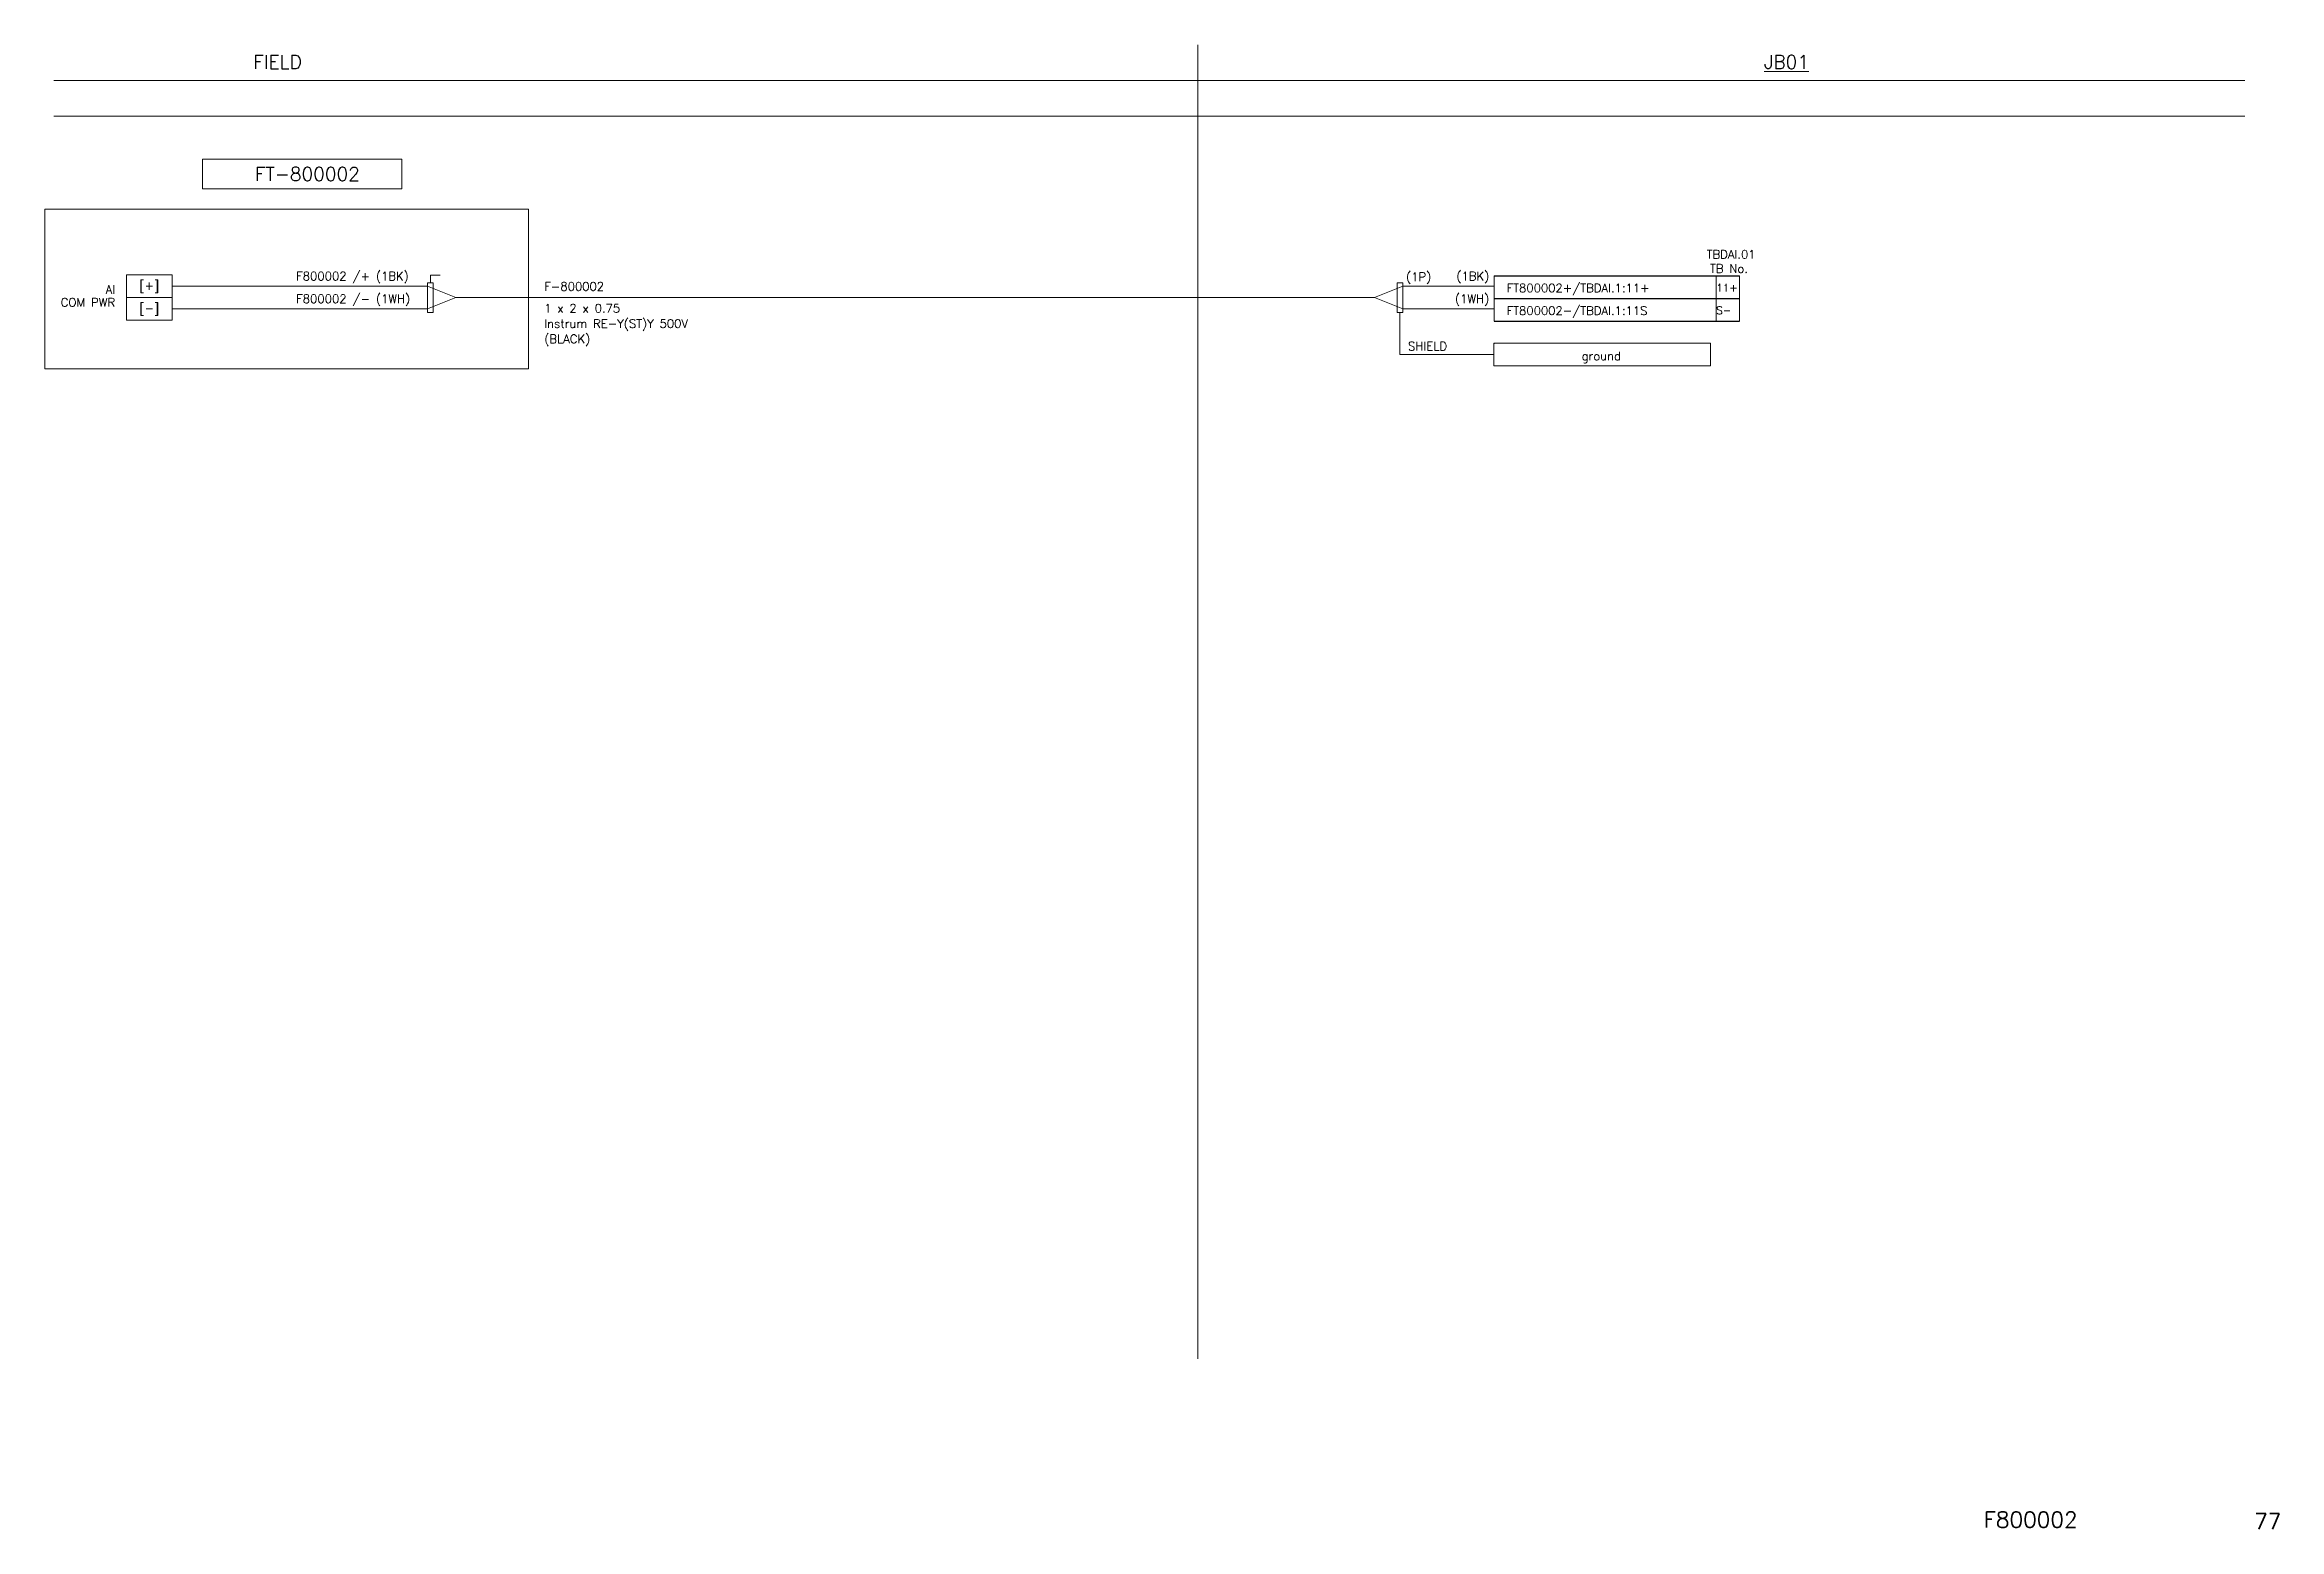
# Model space of a CAD drawing. Header units: millimetres. Extents: x -14942 to 24072, y -50285 to 2207.
# Drawn here: x -9800.6 to -9406.9, y -24373.6 to -24112 of the extents above; entities that cross this region are included whole.
import ezdxf
from ezdxf.enums import TextEntityAlignment as Align

# ---------------------------------------------------------------- set-up
doc = ezdxf.new("R2010")
doc.units = ezdxf.units.MM
doc.header["$MEASUREMENT"] = 0
for name, color, linetype in [('BORDER', 3, 'CONTINUOUS'), ('INSTRU', 4, 'CONTINUOUS'), ('INSTRUMENT', 1, 'CONTINUOUS'), ('LINE', 3, 'CONTINUOUS'), ('TEXT', 2, 'CONTINUOUS')]:
    doc.layers.add(name, color=color, linetype=linetype)
doc.styles.add('ROMANS', font='romans')

msp = doc.modelspace()

# ---------------------------------------------------------------- texts
at = {"layer": 'TEXT', "color": 7, "lineweight": 13, "style": 'ROMANS'}
for s, height, p in [('FIELD', 2.4, (-9763.88, -24116.22)), ('%%UJB01', 2.4, (-9497.7, -24116.22)), ('TBDAI.01', 1.5, (-9507.81, -24149.68)), ('TB No.', 1.5, (-9507.22, -24152.18)), ('F800002', 1.5, (-9756.33, -24153.51)), ('/+ (1BK)', 1.5, (-9746.4, -24153.51)), ('F-800002', 1.5, (-9712.62, -24155.33)), ('(1P)', 1.5, (-9560.77, -24153.64)), ('FT800002+/TBDAI.1:11+', 1.5, (-9543.06, -24155.61)), ('11+', 1.35, (-9506.14, -24155.49)), ('F800002', 1.5, (-9756.33, -24157.51)), ('/- (1WH)', 1.5, (-9746.4, -24157.51)), ('1 x 2 x 0.75', 1.5, (-9712.62, -24159.18)), ('FT800002-/TBDAI.1:11S', 1.5, (-9543.06, -24159.6)), ('S-', 1.35, (-9506.14, -24159.47)), ('Instrum RE-Y(ST)Y 500V', 1.5, (-9712.62, -24161.88)), ('(BLACK)', 1.5, (-9712.62, -24164.58)), ('SHIELD', 1.5, (-9560.42, -24165.86)), ('F800002', 2.8, (-9459.01, -24373.26))]:
    msp.add_text(s, height=height, dxfattribs=at).set_placement(p)
msp.add_text('FT-800002', height=2.4, dxfattribs=at).set_placement((-9754.36, -24135.97), align=Align.CENTER)
for s, p in [('AI', (-9788.23, -24155.86)), ('(1BK)', (-9546.12, -24153.51)), ('COM PWR', (-9788.23, -24158.14)), ('(1WH)', (-9546.12, -24157.51))]:
    msp.add_text(s, height=1.5, dxfattribs=at).set_placement(p, align=Align.RIGHT)
for s, height, p in [('[+]', 1.5, (-9782.21, -24154.55)), ('[-]', 1.5, (-9782.21, -24158.55)), ('77', 2.8, (-9408.95, -24372.16))]:
    msp.add_text(s, height=height, dxfattribs=at).set_placement(p, align=Align.MIDDLE)

# ---------------------------------------------------------------- blocks, each defined once
blk = doc.blocks.new('AA')
at = {"layer": 'INSTRU', "color": 7, "lineweight": 13}
for p, q in [((660.4, -1836.06), (674.52, -1836.06)), ((660.4, -1836.06), (660.4, -1840.06)), ((667.71, -1836.06), (698.6, -1836.06)), ((698.6, -1836.06), (698.6, -1840.06)), ((660.41, -1840.06), (698.6, -1840.06))]:
    blk.add_line(p, q, dxfattribs=at)
at = {"layer": 'TEXT', "color": 7, "lineweight": 13, "style": 'ROMANS'}
blk.add_text('ground', height=1.5, dxfattribs=at).set_placement((675.86, -1839.1))
blk = doc.blocks.new('BOX2')
at = {"layer": 'INSTRU', "color": 7, "lineweight": 13}
for p, q in [((-10467.87, -3369.91), (-10467.87, -3377.89)), ((-10428.76, -3369.91), (-10428.76, -3377.89)), ((-10424.64, -3369.91), (-10424.64, -3377.89))]:
    blk.add_line(p, q, dxfattribs=at)
at = {"layer": 'INSTRUMENT', "color": 7}
for p, q in [((-10467.87, -3369.91), (-10424.64, -3369.91)), ((-10467.87, -3373.9), (-10424.64, -3373.9)), ((-10467.87, -3377.89), (-10424.64, -3377.89))]:
    blk.add_line(p, q, dxfattribs=at)

# ---------------------------------------------------------------- linework, layer by layer
at = {"layer": 'BORDER', "color": 7, "lineweight": 13, "ltscale": 2.5}
msp.add_line((-9597.49, -24111.99), (-9597.49, -24343.53), dxfattribs=at)
at = {"layer": 'BORDER', "color": 7, "lineweight": 13}
for p, q in [((-9799.03, -24118.29), (-9413, -24118.29)), ((-9799.03, -24124.59), (-9413, -24124.59))]:
    msp.add_line(p, q, dxfattribs=at)
at = {"layer": 'INSTRU', "color": 7, "lineweight": 13}
for p, q in [((-9786.21, -24152.55), (-9778.21, -24152.55)), ((-9786.21, -24152.55), (-9786.21, -24156.55)), ((-9778.21, -24152.55), (-9778.21, -24156.55)), ((-9786.21, -24156.55), (-9778.21, -24156.55)), ((-9786.21, -24156.55), (-9786.21, -24160.55)), ((-9778.21, -24156.55), (-9778.21, -24160.55)), ((-9786.21, -24160.55), (-9778.21, -24160.55)), ((-9786.21, -24160.55), (-9778.21, -24160.55)), ((-9545.26, -24164.55), (-9545.26, -24164.68))]:
    msp.add_line(p, q, dxfattribs=at)
at = {"layer": 'LINE', "color": 7, "lineweight": 13}
for p, q in [((-9772.81, -24132.15), (-9737.72, -24132.15)), ((-9772.81, -24132.15), (-9772.81, -24137.36)), ((-9737.72, -24132.15), (-9737.72, -24137.36)), ((-9772.81, -24137.36), (-9737.72, -24137.36)), ((-9778.21, -24154.55), (-9733.19, -24154.55)), ((-9733.19, -24153.95), (-9733.19, -24159.15)), ((-9733.19, -24153.95), (-9732.19, -24153.95)), ((-9728.19, -24156.55), (-9733.19, -24154.55)), ((-9732.69, -24152.61), (-9730.98, -24152.61)), ((-9732.19, -24153.95), (-9732.19, -24159.15)), ((-9566.35, -24156.55), (-9561.35, -24154.55)), ((-9561.35, -24153.95), (-9562.35, -24153.95)), ((-9562.35, -24153.95), (-9562.35, -24159.15)), ((-9561.35, -24153.95), (-9561.35, -24159.15)), ((-9545.26, -24154.55), (-9561.35, -24154.55)), ((-9778.21, -24158.55), (-9733.19, -24158.55)), ((-9733.19, -24158.55), (-9728.19, -24156.55)), ((-9733.19, -24159.15), (-9732.19, -24159.15)), ((-9728.19, -24156.55), (-9566.35, -24156.55)), ((-9566.35, -24156.55), (-9561.35, -24158.55)), ((-9561.35, -24159.15), (-9562.35, -24159.15)), ((-9561.85, -24159.15), (-9561.85, -24166.55)), ((-9545.26, -24158.55), (-9561.35, -24158.55)), ((-9545.31, -24166.55), (-9561.85, -24166.55))]:
    msp.add_line(p, q, dxfattribs=at)
at = {"layer": 'LINE', "color": 7, "lineweight": 13, "ltscale": 8}
for p, q in [((-9800.64, -24169.09), (-9800.64, -24140.94)), ((-9715.41, -24140.94), (-9800.64, -24140.94)), ((-9715.41, -24169.09), (-9715.41, -24140.94)), ((-9715.41, -24169.09), (-9800.64, -24169.09))]:
    msp.add_line(p, q, dxfattribs=at)
at = {"layer": 'TEXT', "color": 7, "lineweight": 13}
msp.add_line((-9732.69, -24153.95), (-9732.69, -24152.61), dxfattribs=at)

# ---------------------------------------------------------------- block references
at = {"layer": 'INSTRUMENT', "color": 7}
msp.add_blockref('BOX2', (922.61, -20782.81), dxfattribs=at)
at = {"layer": 'INSTRUMENT', "color": 1}
msp.add_blockref('AA', (-10205.71, -22328.49), dxfattribs=at)

msp.set_redraw_order([(e.dxf.handle, doc.entitydb.next_handle()) for e in msp.query("TEXT MTEXT ATTDEF DIMENSION ARC_DIMENSION")])  # texts and dimensions are drawn at this point

doc.saveas('drawing.dxf')
